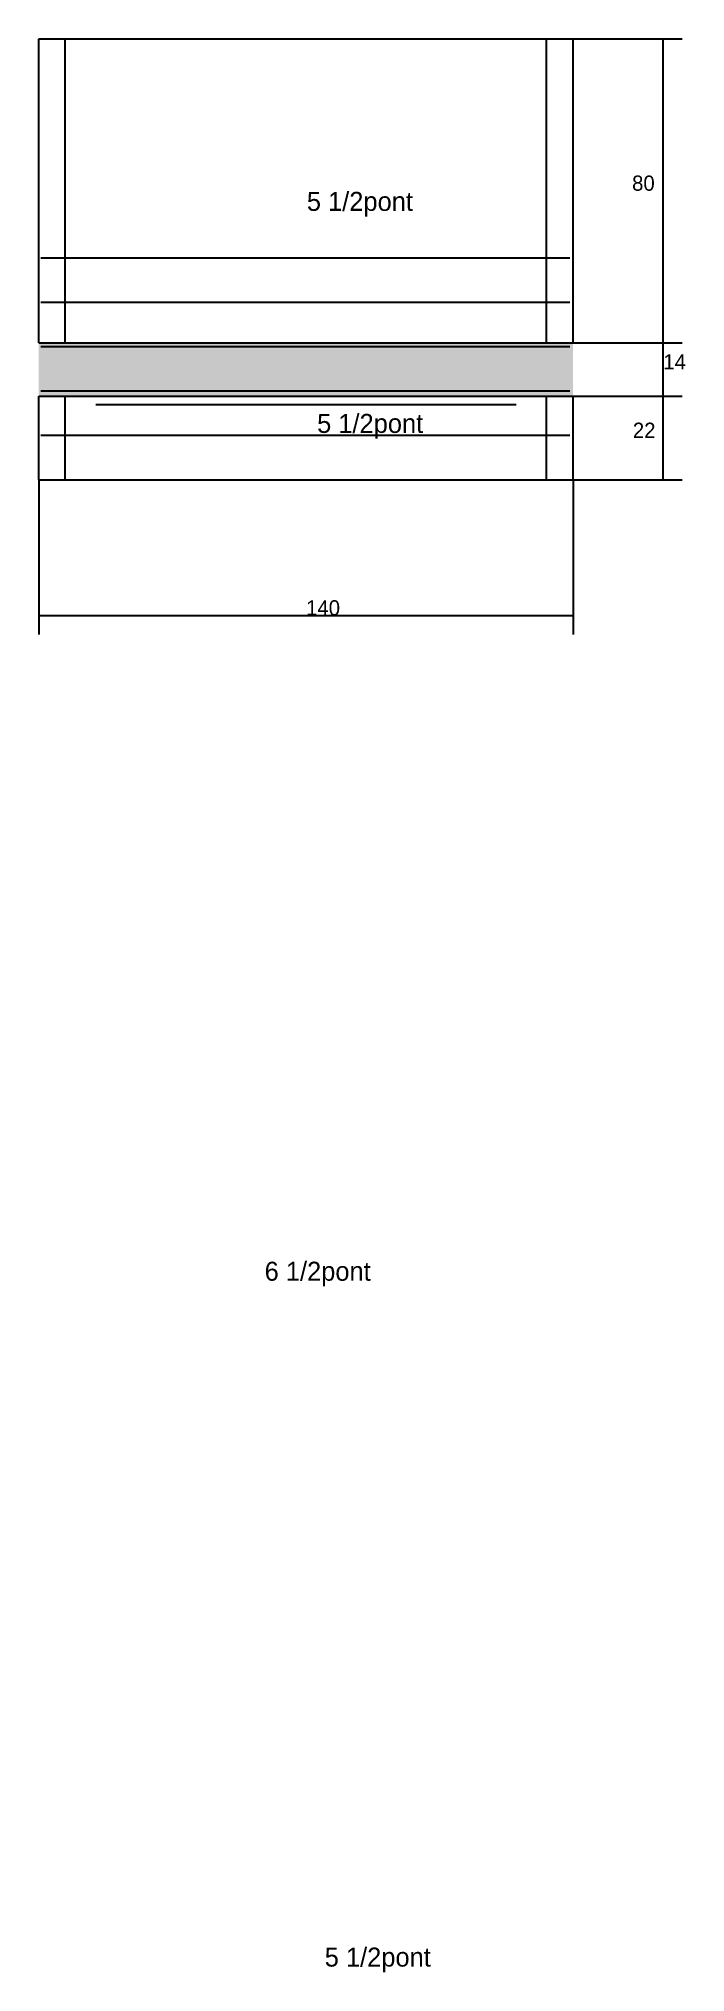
# Model space of a CAD drawing. Header units: metres. Extents: x -2848 to 22762, y -45195 to 1016.
# Drawn here: x 954 to 1124, y -37858 to -37349 of the extents above; entities that cross this region are included whole.
import ezdxf

# ---------------------------------------------------------------- set-up
doc = ezdxf.new("R2010")
doc.units = ezdxf.units.M
for name, color, linetype in [('COTA', 4, 'Continuous'), ('NOMENCLATURA', 7, 'Continuous'), ('Painéis', 200, 'Continuous'), ('SARR_2.2x7', 40, 'Continuous')]:
    doc.layers.add(name, color=color, linetype=linetype)

msp = doc.modelspace()

# ---------------------------------------------------------------- texts
at = {"layer": 'COTA'}
for s, p in [('80', (1110.5, -37389.5)), ('14', (1118.7, -37436.5)), ('22', (1110.7, -37454.5)), ('140', (1024.8, -37501.2))]:
    msp.add_text(s, height=4, dxfattribs=at).set_placement(p)
at = {"layer": 'NOMENCLATURA'}
for s, p in [('5 1/2pont', (1025, -37394.8)), ('5 1/2pont', (1027.7, -37453.2)), ('6 1/2pont', (1013.9, -37676.2)), ('5 1/2pont', (1029.7, -37856.6))]:
    msp.add_text(s, height=5, dxfattribs=at).set_placement(p)

# ---------------------------------------------------------------- hatches: boundary and pattern name
at = {"layer": 'COTA'}
h = msp.add_hatch(dxfattribs=at)
h.set_pattern_fill('AR-CONC', scale=0.03)
h.paths.add_polyline_path([(1095, -37443.5), (1095, -37429.5), (954.5, -37429.5), (954.5, -37443.5)])

# ---------------------------------------------------------------- linework, layer by layer
for p, q in [((1095, -37349.5), (1123.7, -37349.5)), ((1118.7, -37429.5), (1118.7, -37349.5)), ((1095, -37429.5), (1123.7, -37429.5)), ((1095, -37429.5), (1123.7, -37429.5)), ((1118.7, -37443.5), (1118.7, -37429.5)), ((1095, -37443.5), (1123.7, -37443.5)), ((1095, -37443.5), (1123.7, -37443.5)), ((1118.7, -37465.5), (1118.7, -37443.5)), ((954.5, -37465.5), (954.5, -37506.2)), ((1095, -37465.5), (1095, -37506.2)), ((1095, -37465.5), (1123.7, -37465.5)), ((954.5, -37501.2), (1095, -37501.2))]:
    msp.add_line(p, q, dxfattribs=at)
at = {"layer": 'Painéis'}
for p, q in [((954.5, -37349.5), (1095, -37349.5)), ((954.5, -37429.5), (954.5, -37349.5)), ((1095, -37429.5), (1095, -37349.5)), ((954.5, -37429.5), (1095, -37429.5)), ((954.5, -37443.5), (1095, -37443.5)), ((954.5, -37465.5), (954.5, -37443.5)), ((1095, -37465.5), (1095, -37443.5)), ((954.5, -37465.5), (1095, -37465.5))]:
    msp.add_line(p, q, dxfattribs=at)
at = {"layer": 'SARR_2.2x7'}
for p, q in [((961.5, -37429.5), (961.5, -37349.5)), ((1088, -37429.5), (1088, -37349.5)), ((955.1, -37407.17), (1094.1, -37407.17)), ((955.1, -37418.83), (1094.1, -37418.83)), ((955.1, -37430.5), (1094.1, -37430.5)), ((955.1, -37442.17), (1094.1, -37442.17)), ((961.5, -37465.5), (961.5, -37443.5)), ((1088, -37465.5), (1088, -37443.5)), ((969.5, -37445.7), (1080, -37445.7)), ((955.1, -37453.83), (1094.1, -37453.83))]:
    msp.add_line(p, q, dxfattribs=at)

msp.set_redraw_order([(e.dxf.handle, doc.entitydb.next_handle()) for e in msp.query("TEXT MTEXT ATTDEF DIMENSION ARC_DIMENSION")])  # texts and dimensions are drawn at this point

doc.saveas('drawing.dxf')
